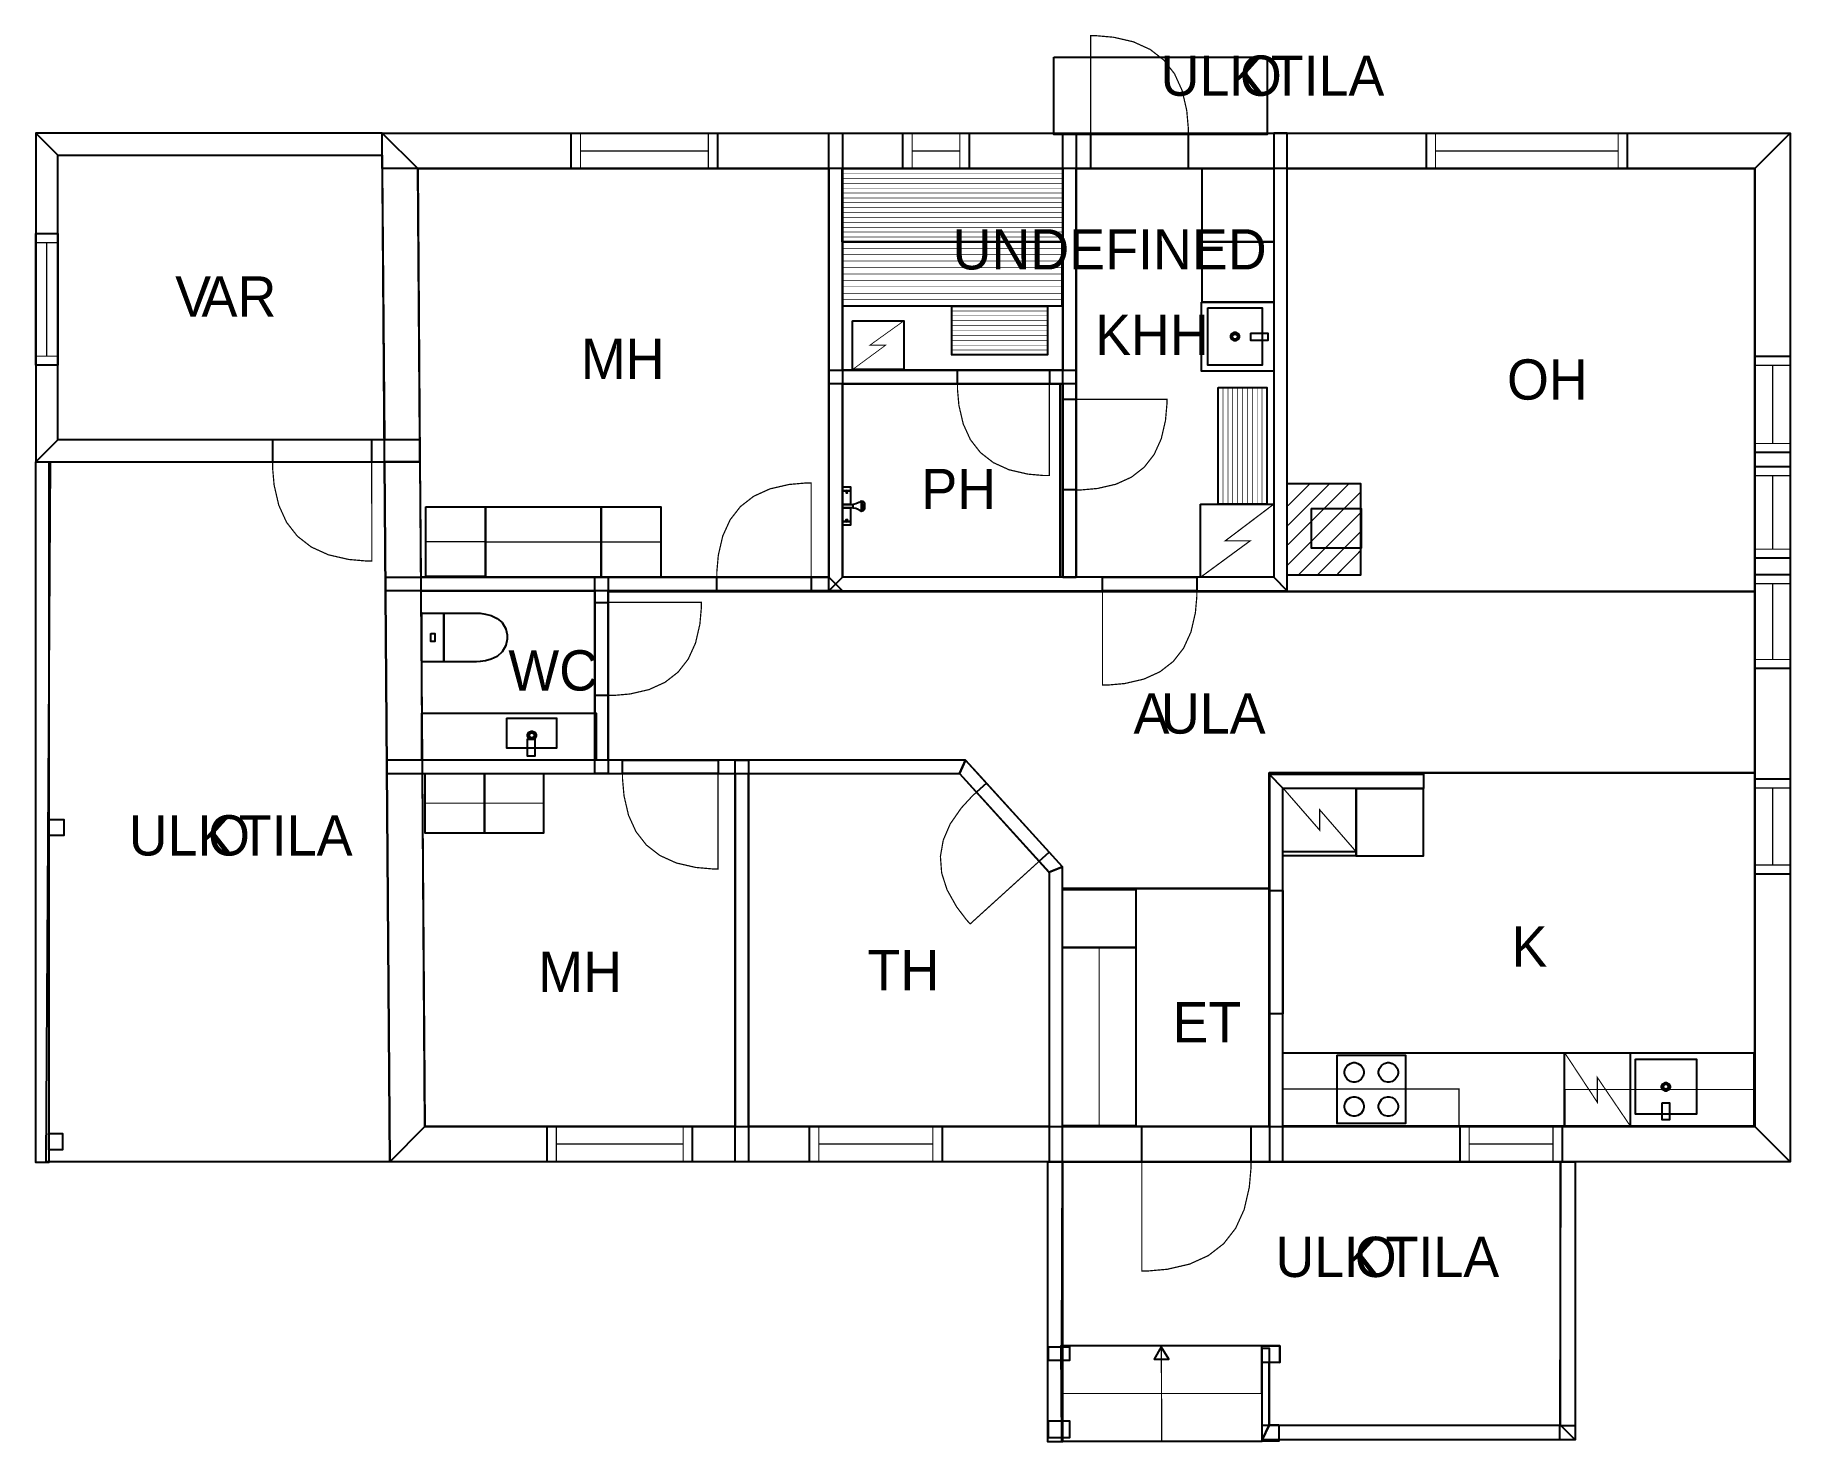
# Model space of a CAD drawing. Extents: x 0.2 to 15.2, y 0 to 12.
import ezdxf

# ---------------------------------------------------------------- set-up
doc = ezdxf.new("R2010")
doc.units = 0
doc.layers.get('0').update_dxf_attribs({"linetype": 'CONTINUOUS'})

msp = doc.modelspace()

# ---------------------------------------------------------------- texts
at = {"color": 0}
for s, p in [('ULK', (9.83132, 11.4995)), ('O', (10.5089, 11.4995)), ('TILA', (10.7712, 11.4995)), ('UNDEFINED', (8.05579, 10.0167)), ('V', (1.41933, 9.61389)), ('AR', (1.64433, 9.61389)), ('KHH', (9.27242, 9.2875)), ('MH', (4.88235, 9.08156)), ('OH', (12.7888, 8.90528)), ('PH', (7.78942, 7.97039)), ('WC', (4.26367, 6.42139)), ('A', (9.60057, 6.05379)), ('ULA', (9.83383, 6.05379)), ('ULK', (1.02296, 5.01308)), ('O', (1.70057, 5.01308)), ('TILA', (1.96287, 5.01308)), ('K', (12.8266, 4.06325)), ('TH', (7.32964, 3.86242)), ('MH', (4.51878, 3.8489)), ('ET', (9.93382, 3.41737)), ('ULK', (10.812, 1.41444)), ('O', (11.4896, 1.41444)), ('TILA', (11.7519, 1.41444))]:
    msp.add_text(s, height=0.34375, dxfattribs=at).set_placement(p)

# ---------------------------------------------------------------- linework, layer by layer
at = {"color": 0}
for points, const_width in [([(10.0678, 11.1794), (10.0678, 11.2282), (10.0548, 11.3746), (10.0157, 11.5438), (9.95068, 11.6869), (9.8596, 11.804), (9.74246, 11.8951), (9.59933, 11.9602), (9.43018, 11.9992), (9.28381, 12.0122), (9.23503, 12.0122), (9.23503, 11.1794), (10.0678, 11.1794)], 0.010417), ([(8.92008, 11.8289), (10.7425, 11.8289), (10.7425, 11.17), (8.92008, 11.17), (8.92008, 11.8289)], 0.002083), ([(3.18533, 11.1794), (0.22895, 11.1794), (0.41645, 10.9919), (3.18533, 10.9919), (3.18533, 11.1794)], 0.002083), ([(0.22895, 11.1794), (0.22895, 8.37386), (0.41645, 8.56147), (0.41645, 10.9919), (0.22895, 11.1794)], 0.002083), ([(3.20654, 8.37446), (3.18533, 11.1794), (3.48969, 10.8773), (3.50863, 8.37679), (3.20654, 8.37446)], 0.002083), ([(3.18533, 11.1794), (15.2071, 11.1794), (14.905, 10.8773), (3.18533, 10.8773), (3.18533, 11.1794)], 0.002083), ([(4.80094, 11.1794), (6.04878, 11.1794), (6.04878, 10.8773), (4.80094, 10.8773), (4.80094, 11.1794)], 0.010417), ([(4.80094, 11.1794), (6.04878, 11.1794), (6.04878, 10.8773), (4.80094, 10.8773), (4.80094, 11.1794)], 0.010417), ([(7.1149, 11.1794), (7.1149, 7.38824), (7.00032, 7.27365), (7.00032, 11.1794), (7.1149, 11.1794)], 0.002083), ([(7.63249, 11.1794), (8.19635, 11.1794), (8.19635, 10.8773), (7.63249, 10.8773), (7.63249, 11.1794)], 0.010417), ([(7.63249, 11.1794), (8.19635, 11.1794), (8.19635, 10.8773), (7.63249, 10.8773), (7.63249, 11.1794)], 0.010417), ([(8.99669, 11.1794), (9.11128, 11.1794), (9.11128, 7.38824), (8.99669, 7.38824), (8.99669, 11.1794)], 0.002083), ([(9.23503, 11.1794), (10.0678, 11.1794), (10.0678, 10.8773), (9.23503, 10.8773), (9.23503, 11.1794)], 0.010417), ([(9.23503, 11.1794), (10.0678, 11.1794), (10.0678, 10.8773), (9.23503, 10.8773), (9.23503, 11.1794)], 0.010417), ([(10.913, 7.27365), (10.913, 11.1794), (10.7984, 11.1794), (10.7984, 7.38824), (10.913, 7.27365)], 0.002083), ([(12.1004, 11.1794), (13.8158, 11.1794), (13.8158, 10.8773), (12.1004, 10.8773), (12.1004, 11.1794)], 0.010417), ([(12.1004, 11.1794), (13.8158, 11.1794), (13.8158, 10.8773), (12.1004, 10.8773), (12.1004, 11.1794)], 0.010417), ([(15.2071, 11.1794), (15.2071, 2.398), (14.905, 2.70008), (14.905, 10.8773), (15.2071, 11.1794)], 0.002083), ([(7.11356, 10.8773), (8.99669, 10.8773), (8.99669, 10.2523), (7.11356, 10.2523), (7.11356, 10.8773)], 0.010417), ([(10.1858, 10.8773), (10.1858, 10.2523), (10.7984, 10.2523), (10.7984, 10.8773), (10.1858, 10.8773)], 0.010417), ([(0.22895, 10.3229), (0.41645, 10.3229), (0.41645, 9.19857), (0.22895, 9.19857), (0.22895, 10.3229)], 0.010417), ([(0.22895, 10.3229), (0.41645, 10.3229), (0.41645, 9.19857), (0.22895, 9.19857), (0.22895, 10.3229)], 0.010417), ([(7.1149, 10.2523), (8.98931, 10.2523), (8.98931, 9.70378), (7.1149, 9.70378), (7.1149, 10.2523)], 0.010417), ([(10.1858, 10.2523), (10.1858, 9.73774), (10.7984, 9.73774), (10.7984, 10.2523), (10.1858, 10.2523)], 0.010417), ([(10.1808, 9.73774), (10.1808, 9.14953), (10.7984, 9.14953), (10.7984, 9.73774), (10.1808, 9.73774)], 0.010417), ([(8.04878, 9.70378), (8.86481, 9.70378), (8.86481, 9.28711), (8.04878, 9.28711), (8.04878, 9.70378)], 0.010417), ([(10.2353, 9.68869), (10.2353, 9.19846), (10.6974, 9.19846), (10.6974, 9.68869), (10.2353, 9.68869)], 0.010417), ([(7.20057, 9.57844), (7.64094, 9.57844), (7.64094, 9.16108), (7.20057, 9.16108), (7.20057, 9.57844)], 0.00734), ([(10.467, 9.40717), (10.4605, 9.40717), (10.4411, 9.41786), (10.4305, 9.43722), (10.4305, 9.44362), (10.4305, 9.45008), (10.4411, 9.46946), (10.4605, 9.48008), (10.467, 9.48008), (10.4734, 9.48008), (10.4927, 9.46946), (10.5034, 9.45008), (10.5034, 9.44362), (10.5034, 9.43722), (10.4927, 9.41786), (10.4734, 9.40717), (10.467, 9.40717)], 0.008333), ([(10.467, 9.42279), (10.4633, 9.42279), (10.4522, 9.42893), (10.4461, 9.44), (10.4461, 9.44362), (10.4461, 9.44732), (10.4522, 9.45839), (10.4633, 9.46446), (10.467, 9.46446), (10.4706, 9.46446), (10.4817, 9.45839), (10.4878, 9.44732), (10.4878, 9.44362), (10.4878, 9.44), (10.4817, 9.42893), (10.4706, 9.42279), (10.467, 9.42279)], 0.008333), ([(10.6011, 9.4731), (10.6011, 9.4106), (10.747, 9.4106), (10.747, 9.4731), (10.6011, 9.4731)], 0.010417), ([(7.00032, 9.15603), (9.11128, 9.15603), (9.11128, 9.04144), (7.00032, 9.04144), (7.00032, 9.15603)], 0.002083), ([(8.0975, 9.15603), (8.88189, 9.15603), (8.88189, 9.04144), (8.0975, 9.04144), (8.0975, 9.15603)], 0.010417), ([(8.0975, 9.15603), (8.88189, 9.15603), (8.88189, 9.04144), (8.0975, 9.04144), (8.0975, 9.15603)], 0.010417), ([(14.905, 9.27572), (15.2071, 9.27572), (15.2071, 8.4529), (14.905, 8.4529), (14.905, 9.27572)], 0.010417), ([(14.905, 9.27572), (15.2071, 9.27572), (15.2071, 8.4529), (14.905, 8.4529), (14.905, 9.27572)], 0.010417), ([(8.0975, 9.04144), (8.0975, 8.9955), (8.10969, 8.85758), (8.14649, 8.69824), (8.20779, 8.56342), (8.29362, 8.45313), (8.40392, 8.36735), (8.53874, 8.30604), (8.69808, 8.26926), (8.83599, 8.257), (8.882, 8.257), (8.882, 9.04144), (8.0975, 9.04144)], 0.010417), ([(10.3229, 9.0084), (10.3229, 8.01318), (10.7395, 8.01318), (10.7395, 9.0084), (10.3229, 9.0084)], 0.010417), ([(8.99669, 8.90864), (9.11128, 8.90864), (9.11128, 8.1345), (8.99669, 8.1345), (8.99669, 8.90864)], 0.010417), ([(8.99669, 8.90864), (9.11128, 8.90864), (9.11128, 8.1345), (8.99669, 8.1345), (8.99669, 8.90864)], 0.010417), ([(9.11128, 8.1345), (9.15662, 8.1345), (9.29269, 8.1466), (9.44993, 8.18289), (9.58301, 8.24338), (9.69185, 8.32807), (9.77653, 8.4369), (9.83703, 8.56999), (9.87332, 8.72721), (9.88542, 8.86328), (9.88542, 8.90864), (9.11128, 8.90864), (9.11128, 8.1345)], 0.010417), ([(0.22895, 8.37386), (3.50863, 8.37457), (3.50863, 8.56207), (0.41645, 8.56147), (0.22895, 8.37386)], 0.002083), ([(2.25071, 8.37429), (3.0976, 8.37446), (3.0976, 8.56196), (2.25071, 8.56179), (2.25071, 8.37429)], 0.010417), ([(2.25071, 8.37429), (3.0976, 8.37446), (3.0976, 8.56196), (2.25071, 8.56179), (2.25071, 8.37429)], 0.010417), ([(0.22895, 8.37386), (0.340929, 8.37386), (0.340929, 2.39231), (0.22895, 2.39231), (0.22895, 8.37386)], 0.002083), ([(3.2519, 2.398), (0.319065, 2.398), (0.35395, 8.37386), (3.20654, 8.37446), (3.2519, 2.398)], 0.002083), ([(2.25071, 8.37429), (2.25071, 8.32471), (2.26394, 8.17583), (2.30371, 8.00379), (2.3699, 7.85824), (2.46257, 7.73921), (2.58171, 7.6466), (2.72726, 7.58046), (2.89931, 7.54081), (3.04818, 7.52761), (3.09782, 7.52761), (3.0976, 8.37446), (2.25071, 8.37429)], 0.010417), ([(3.2519, 2.398), (3.20654, 8.37446), (3.50863, 8.37679), (3.55165, 2.70008), (3.2519, 2.398)], 0.002083), ([(14.905, 8.33388), (15.2071, 8.33388), (15.2071, 7.55051), (14.905, 7.55051), (14.905, 8.33388)], 0.010417), ([(14.905, 8.33388), (15.2071, 8.33388), (15.2071, 7.55051), (14.905, 7.55051), (14.905, 8.33388)], 0.010417), ([(6.04346, 7.38824), (6.04346, 7.43544), (6.05599, 7.57699), (6.09375, 7.7405), (6.15663, 7.87885), (6.24468, 7.99208), (6.35792, 8.08018), (6.49625, 8.14307), (6.65983, 8.18083), (6.80132, 8.19336), (6.84853, 8.19336), (6.84853, 7.38824), (6.04346, 7.38824)], 0.010417), ([(7.12011, 8.16151), (7.12011, 8.12608), (7.18365, 8.12608), (7.18365, 8.16151), (7.12011, 8.16151)], 0.010417), ([(7.12011, 8.12717), (7.12011, 8.01047), (7.18365, 8.01047), (7.18365, 8.12717), (7.12011, 8.12717)], 0.010417), ([(7.1524, 8.12608), (7.15115, 8.12289), (7.14729, 8.11322), (7.14615, 8.11046), (7.14615, 8.11046), (7.14757, 8.11046), (7.15186, 8.11046), (7.15614, 8.11046), (7.15761, 8.11046), (7.15761, 8.11046), (7.15696, 8.11285), (7.15354, 8.12283), (7.1524, 8.12608)], 0.010417), ([(10.913, 8.18875), (10.913, 7.4075), (11.538, 7.4075), (11.538, 8.18875), (10.913, 8.18875)], 0.010417), ([(3.56028, 7.99007), (4.06896, 7.99007), (4.06896, 7.39611), (3.56028, 7.39611), (3.56028, 7.99007)], 0.010417), ([(4.06896, 7.99007), (5.05528, 7.99007), (5.05528, 7.38829), (4.06896, 7.38829), (4.06896, 7.99007)], 0.010417), ([(5.05533, 7.98969), (5.56396, 7.98969), (5.56396, 7.39025), (5.05533, 7.39025), (5.05533, 7.98969)], 0.010417), ([(7.12011, 7.98236), (7.12011, 8.01047), (7.20344, 8.01047), (7.20344, 8.00347), (7.20344, 7.98768), (7.20344, 7.98236), (7.18261, 7.98236), (7.13574, 7.98236), (7.12011, 7.98236)], 0.010417), ([(7.12011, 7.98236), (7.12011, 7.86567), (7.18365, 7.86567), (7.18365, 7.98236), (7.12011, 7.98236)], 0.010417), ([(10.1734, 8.01318), (10.1734, 7.38818), (10.7984, 7.38818), (10.7984, 8.01318), (10.1734, 8.01318)], 0.010417), ([(11.1205, 7.97646), (11.1205, 7.63721), (11.5432, 7.63721), (11.5432, 7.97646), (11.1205, 7.97646)], 0.010417), ([(7.12011, 7.86567), (7.12011, 7.83236), (7.18365, 7.83236), (7.18365, 7.86567), (7.12011, 7.86567)], 0.010417), ([(7.1524, 7.86567), (7.15115, 7.86893), (7.14729, 7.87858), (7.14615, 7.88129), (7.14615, 7.88129), (7.14757, 7.88129), (7.15186, 7.88129), (7.15614, 7.88129), (7.15761, 7.88129), (7.15761, 7.88129), (7.15696, 7.87896), (7.15354, 7.86897), (7.1524, 7.86567)], 0.010417), ([(7.1149, 7.27365), (3.21446, 7.27376), (3.21446, 7.38835), (7.00032, 7.38824), (7.1149, 7.27365)], 0.002083), ([(5.00179, 7.38835), (5.11638, 7.38835), (5.11638, 5.71386), (5.00179, 5.71386), (5.00179, 7.38835)], 0.002083), ([(6.04346, 7.38824), (6.84853, 7.38824), (6.84853, 7.27365), (6.04346, 7.27365), (6.04346, 7.38824)], 0.010417), ([(6.04346, 7.38824), (6.84853, 7.38824), (6.84853, 7.27365), (6.04346, 7.27365), (6.04346, 7.38824)], 0.010417), ([(7.00032, 7.27365), (10.913, 7.27365), (10.7984, 7.38824), (7.1149, 7.38824), (7.00032, 7.27365)], 0.002083), ([(9.33604, 7.38824), (10.1412, 7.38824), (10.1412, 7.27365), (9.33604, 7.27365), (9.33604, 7.38824)], 0.010417), ([(9.33604, 7.38824), (10.1412, 7.38824), (10.1412, 7.27365), (9.33604, 7.27365), (9.33604, 7.38824)], 0.010417), ([(14.905, 7.41178), (15.2071, 7.41178), (15.2071, 6.60867), (14.905, 6.60867), (14.905, 7.41178)], 0.010417), ([(14.905, 7.41178), (15.2071, 7.41178), (15.2071, 6.60867), (14.905, 6.60867), (14.905, 7.41178)], 0.010417), ([(10.1412, 7.27365), (10.1412, 7.22651), (10.1286, 7.08496), (10.0908, 6.92144), (10.0279, 6.7831), (9.93983, 6.66986), (9.82661, 6.58176), (9.68826, 6.51888), (9.52474, 6.48112), (9.38319, 6.46853), (9.33604, 6.46853), (9.33604, 7.27365), (10.1412, 7.27365)], 0.010417), ([(3.52522, 7.08231), (3.52522, 6.66581), (3.71251, 6.66581), (3.71251, 7.08231), (3.52522, 7.08231)], 0.010417), ([(3.98079, 7.08231), (3.98079, 7.08231), (3.99251, 7.08242), (4.02349, 7.08078), (4.06733, 7.07465), (4.11757, 7.06125), (4.16781, 7.03771), (4.21164, 7.00125), (4.24262, 6.94906), (4.25439, 6.896), (4.25439, 6.87831), (4.25439, 6.86003), (4.24262, 6.80518), (4.21164, 6.75114), (4.16781, 6.71332), (4.11757, 6.68886), (4.06733, 6.67486), (4.02349, 6.66846), (3.99251, 6.66672), (3.98079, 6.66678), (3.98079, 6.66678), (3.71251, 6.66575), (3.71251, 7.08231), (3.98079, 7.08231)], 0.010417), ([(5.00179, 7.17458), (5.11638, 7.17458), (5.11638, 6.37978), (5.00179, 6.37978), (5.00179, 7.17458)], 0.010417), ([(5.00179, 7.17458), (5.11638, 7.17458), (5.11638, 6.37978), (5.00179, 6.37978), (5.00179, 7.17458)], 0.010417), ([(5.11638, 6.37978), (5.16292, 6.37978), (5.30263, 6.39219), (5.46403, 6.42947), (5.60064, 6.4916), (5.7124, 6.5785), (5.79932, 6.69026), (5.86143, 6.82688), (5.89871, 6.98833), (5.91114, 7.12804), (5.91114, 7.17458), (5.11638, 7.17458), (5.11638, 6.37978)], 0.010417), ([(3.60308, 6.90717), (3.60308, 6.84093), (3.63465, 6.84093), (3.63465, 6.90717), (3.60308, 6.90717)], 0.010417), ([(3.52636, 6.22851), (5.01215, 6.22851), (5.01215, 5.8284), (3.52636, 5.8284), (3.52636, 6.22851)], 0.010417), ([(4.25157, 6.18614), (4.67546, 6.18614), (4.67546, 5.92947), (4.25157, 5.92947), (4.25157, 6.18614)], 0.010417), ([(4.42649, 6.00694), (4.48899, 6.00694), (4.48899, 5.86111), (4.42649, 5.86111), (4.42649, 6.00694)], 0.010417), ([(4.42703, 6.03896), (4.42703, 6.04542), (4.43767, 6.06478), (4.45703, 6.07542), (4.46349, 6.07542), (4.46989, 6.07542), (4.48926, 6.06478), (4.49994, 6.04542), (4.49994, 6.03896), (4.49994, 6.03256), (4.48926, 6.01318), (4.46989, 6.0025), (4.46349, 6.0025), (4.45703, 6.0025), (4.43767, 6.01318), (4.42703, 6.03256), (4.42703, 6.03896)], 0.008333), ([(4.44265, 6.03896), (4.44265, 6.04264), (4.44874, 6.05371), (4.45979, 6.05979), (4.46349, 6.05979), (4.46712, 6.05979), (4.47819, 6.05371), (4.48432, 6.04264), (4.48432, 6.03896), (4.48432, 6.03532), (4.47819, 6.02425), (4.46712, 6.01812), (4.46349, 6.01812), (4.45979, 6.01812), (4.44874, 6.02425), (4.44265, 6.03532), (4.44265, 6.03896)], 0.008333), ([(3.22635, 5.71386), (8.1149, 5.71386), (8.16564, 5.82844), (3.22635, 5.82844), (3.22635, 5.71386)], 0.002083), ([(3.55436, 5.71382), (4.05914, 5.71382), (4.05914, 5.20518), (3.55436, 5.20518), (3.55436, 5.71382)], 0.010417), ([(4.05919, 5.71382), (4.56396, 5.71382), (4.56396, 5.20518), (4.05919, 5.20518), (4.05919, 5.71382)], 0.010417), ([(5.23833, 5.82844), (6.05376, 5.82844), (6.05376, 5.71386), (5.23833, 5.71386), (5.23833, 5.82844)], 0.010417), ([(5.23833, 5.82844), (6.05376, 5.82844), (6.05376, 5.71386), (5.23833, 5.71386), (5.23833, 5.82844)], 0.010417), ([(5.23833, 5.71386), (5.23833, 5.66613), (5.25103, 5.52279), (5.28928, 5.35715), (5.35297, 5.21701), (5.44217, 5.10232), (5.55686, 5.01313), (5.697, 4.94943), (5.86263, 4.91118), (6.00597, 4.89844), (6.05376, 4.89844), (6.05376, 5.71386), (5.23833, 5.71386)], 0.010417), ([(6.19874, 5.82844), (6.31332, 5.82844), (6.31332, 2.398), (6.19874, 2.398), (6.19874, 5.82844)], 0.002083), ([(8.1149, 5.71386), (8.87978, 4.87169), (8.99436, 4.91596), (8.16564, 5.82844), (8.1149, 5.71386)], 0.002083), ([(12.0802, 5.70394), (10.7618, 5.70394), (10.8764, 5.58936), (12.0802, 5.58936), (12.0802, 5.70394)], 0.002083), ([(10.7618, 5.70394), (10.7618, 2.398), (10.8764, 2.398), (10.8764, 5.58936), (10.7618, 5.70394)], 0.002083), ([(8.26031, 5.55388), (8.22575, 5.52251), (8.13049, 5.41917), (8.03581, 5.28276), (7.97629, 5.14469), (7.95193, 5.00493), (7.96272, 4.8635), (8.00874, 4.72038), (8.08985, 4.57553), (8.17475, 4.46354), (8.20617, 4.42899), (8.79574, 4.96436), (8.26031, 5.55388)], 0.010417), ([(8.26031, 5.55388), (8.79562, 4.96425), (8.88053, 5.04135), (8.34511, 5.63086), (8.26031, 5.55388)], 0.010417), ([(8.26031, 5.55388), (8.79562, 4.96425), (8.88053, 5.04135), (8.34511, 5.63086), (8.26031, 5.55388)], 0.010417), ([(10.8764, 5.58908), (11.5014, 5.58908), (11.5014, 5.00928), (10.8764, 5.00928), (10.8764, 5.58908)], 0.010417), ([(11.5014, 5.58583), (12.0735, 5.58583), (12.0735, 5.00603), (11.5014, 5.00603), (11.5014, 5.58583)], 0.010417), ([(14.905, 5.66678), (15.2071, 5.66678), (15.2071, 4.85374), (14.905, 4.85374), (14.905, 5.66678)], 0.010417), ([(14.905, 5.66678), (15.2071, 5.66678), (15.2071, 4.85374), (14.905, 4.85374), (14.905, 5.66678)], 0.010417), ([(10.8764, 5.04796), (11.5014, 5.04796), (11.5014, 5.00928), (10.8764, 5.00928), (10.8764, 5.04796)], 0.010417), ([(8.87978, 4.87169), (8.87978, 2.398), (8.99436, 2.398), (8.99436, 4.91596), (8.87978, 4.87169)], 0.002083), ([(8.99436, 4.72185), (8.99436, 4.22771), (9.61936, 4.22771), (9.61936, 4.72185), (8.99436, 4.72185)], 0.010417), ([(10.7618, 4.71332), (10.8764, 4.71332), (10.8764, 3.66238), (10.7618, 3.66238), (10.7618, 4.71332)], 0.010417), ([(8.99436, 4.22765), (8.99436, 2.70583), (9.61936, 2.70583), (9.61936, 4.22765), (8.99436, 4.22765)], 0.010417), ([(10.8764, 3.32824), (14.8968, 3.32824), (14.8968, 2.70324), (10.8764, 2.70324), (10.8764, 3.32824)], 0.010417), ([(11.3385, 3.3074), (11.9218, 3.3074), (11.9218, 2.72407), (11.3385, 2.72407), (11.3385, 3.3074)], 0.010417), ([(13.2808, 3.32824), (13.8417, 3.32824), (13.8417, 2.70324), (13.2808, 2.70324), (13.2808, 3.32824)], 0.009349), ([(11.401, 3.16157), (11.401, 3.16971), (11.4075, 3.19401), (11.4253, 3.22049), (11.4518, 3.23839), (11.4762, 3.2449), (11.4843, 3.2449), (11.4924, 3.2449), (11.5167, 3.23839), (11.5432, 3.22049), (11.5611, 3.19401), (11.5677, 3.16971), (11.5677, 3.16157), (11.5677, 3.15349), (11.5611, 3.12918), (11.5432, 3.10265), (11.5167, 3.08479), (11.4924, 3.07824), (11.4843, 3.07824), (11.4762, 3.07824), (11.4518, 3.08479), (11.4253, 3.10265), (11.4075, 3.12918), (11.401, 3.15349), (11.401, 3.16157)], 0.010417), ([(11.6927, 3.16157), (11.6927, 3.16971), (11.6992, 3.19401), (11.717, 3.22049), (11.7435, 3.23839), (11.7678, 3.2449), (11.776, 3.2449), (11.7841, 3.2449), (11.8084, 3.23839), (11.8349, 3.22049), (11.8528, 3.19401), (11.8593, 3.16971), (11.8593, 3.16157), (11.8593, 3.15349), (11.8528, 3.12918), (11.8349, 3.10265), (11.8084, 3.08479), (11.7841, 3.07824), (11.776, 3.07824), (11.7678, 3.07824), (11.7435, 3.08479), (11.717, 3.10265), (11.6992, 3.12918), (11.6927, 3.15349), (11.6927, 3.16157)], 0.010417), ([(13.8847, 3.273), (14.4056, 3.273), (14.4056, 2.80425), (13.8847, 2.80425), (13.8847, 3.273)], 0.010417), ([(10.8764, 3.01882), (12.38, 3.01882), (12.38, 2.70632), (10.8764, 2.70632), (10.8764, 3.01882)], 0.010417), ([(13.2834, 3.01574), (14.8968, 3.01574), (14.8968, 2.70324), (13.2834, 2.70324), (13.2834, 3.01574)], 0.010417), ([(14.1086, 3.03863), (14.1086, 3.04508), (14.1193, 3.06446), (14.1386, 3.07508), (14.1451, 3.07508), (14.1515, 3.07508), (14.1708, 3.06446), (14.1815, 3.04508), (14.1815, 3.03863), (14.1815, 3.03222), (14.1708, 3.01286), (14.1515, 3.00217), (14.1451, 3.00217), (14.1386, 3.00217), (14.1193, 3.01286), (14.1086, 3.03222), (14.1086, 3.03863)], 0.008333), ([(14.1243, 3.03863), (14.1243, 3.04232), (14.1303, 3.05339), (14.1414, 3.05946), (14.1451, 3.05946), (14.1488, 3.05946), (14.1597, 3.05339), (14.166, 3.04232), (14.166, 3.03863), (14.166, 3.035), (14.1597, 3.02393), (14.1488, 3.01779), (14.1451, 3.01779), (14.1414, 3.01779), (14.1303, 3.02393), (14.1243, 3.035), (14.1243, 3.03863)], 0.008333), ([(11.401, 2.8699), (11.401, 2.87804), (11.4075, 2.90235), (11.4253, 2.92882), (11.4518, 2.94672), (11.4762, 2.95324), (11.4843, 2.95324), (11.4924, 2.95324), (11.5167, 2.94672), (11.5432, 2.92882), (11.5611, 2.90235), (11.5677, 2.87804), (11.5677, 2.8699), (11.5677, 2.86182), (11.5611, 2.83751), (11.5432, 2.81099), (11.5167, 2.79312), (11.4924, 2.78657), (11.4843, 2.78657), (11.4762, 2.78657), (11.4518, 2.79312), (11.4253, 2.81099), (11.4075, 2.83751), (11.401, 2.86182), (11.401, 2.8699)], 0.010417), ([(11.6927, 2.8699), (11.6927, 2.87804), (11.6992, 2.90235), (11.717, 2.92882), (11.7435, 2.94672), (11.7678, 2.95324), (11.776, 2.95324), (11.7841, 2.95324), (11.8084, 2.94672), (11.8349, 2.92882), (11.8528, 2.90235), (11.8593, 2.87804), (11.8593, 2.8699), (11.8593, 2.86182), (11.8528, 2.83751), (11.8349, 2.81099), (11.8084, 2.79312), (11.7841, 2.78657), (11.776, 2.78657), (11.7678, 2.78657), (11.7435, 2.79312), (11.717, 2.81099), (11.6992, 2.83751), (11.6927, 2.86182), (11.6927, 2.8699)], 0.010417), ([(14.1139, 2.90115), (14.1764, 2.90115), (14.1764, 2.75532), (14.1139, 2.75532), (14.1139, 2.90115)], 0.010417), ([(15.2071, 2.398), (3.2519, 2.398), (3.55165, 2.70008), (14.905, 2.70008), (15.2071, 2.398)], 0.002083), ([(4.59478, 2.70008), (5.83415, 2.70008), (5.83415, 2.398), (4.59478, 2.398), (4.59478, 2.70008)], 0.010417), ([(4.59478, 2.70008), (5.83415, 2.70008), (5.83415, 2.398), (4.59478, 2.398), (4.59478, 2.70008)], 0.010417), ([(6.8355, 2.70008), (7.96582, 2.70008), (7.96582, 2.398), (6.8355, 2.398), (6.8355, 2.70008)], 0.010417), ([(6.8355, 2.70008), (7.96582, 2.70008), (7.96582, 2.398), (6.8355, 2.398), (6.8355, 2.70008)], 0.010417), ([(9.67122, 2.70008), (10.6033, 2.70008), (10.6033, 2.398), (9.67122, 2.398), (9.67122, 2.70008)], 0.010417), ([(9.67122, 2.70008), (10.6033, 2.70008), (10.6033, 2.398), (9.67122, 2.398), (9.67122, 2.70008)], 0.010417), ([(12.3879, 2.70008), (13.2604, 2.70008), (13.2604, 2.398), (12.3879, 2.398), (12.3879, 2.70008)], 0.010417), ([(12.3879, 2.70008), (13.2604, 2.70008), (13.2604, 2.398), (12.3879, 2.398), (12.3879, 2.70008)], 0.010417), ([(8.86936, 2.398), (8.99436, 2.398), (8.99436, 0.008247), (8.86936, 0.008247), (8.86936, 2.398)], 0.002083), ([(8.99436, 2.398), (13.2459, 2.398), (13.2396, 0.147299), (10.8418, 0.149468), (10.7574, 0.149468), (10.7574, 0.690756), (10.85, 0.683649), (10.85, 0.827582), (8.98867, 0.827582), (8.99436, 2.398)], 0.002083), ([(10.6033, 2.398), (10.6033, 2.34343), (10.5887, 2.17958), (10.545, 1.99029), (10.4722, 1.83014), (10.3702, 1.69906), (10.2392, 1.59711), (10.0789, 1.52431), (9.88965, 1.48063), (9.72581, 1.46604), (9.67122, 1.46604), (9.67122, 2.398), (10.6033, 2.398)], 0.010417), ([(13.3709, 2.398), (13.3709, 0.024468), (13.2459, 0.149468), (13.2459, 2.398), (13.3709, 2.398)], 0.002083), ([(10.6981, 0.011881), (10.6946, 0.827582), (8.98122, 0.827582), (8.98481, 0.011881), (10.6981, 0.011881)], 0.010417), ([(10.6981, 0.024468), (10.6981, 0.80561), (10.7574, 0.80561), (10.7574, 0.149468), (10.6981, 0.024468)], 0.002083), ([(13.3709, 0.024468), (10.6981, 0.024468), (10.7574, 0.149468), (13.2459, 0.149468), (13.3709, 0.024468)], 0.002083)]:
    msp.add_lwpolyline(points, close=True, dxfattribs=dict(at, const_width=const_width))
at = {"color": 7}
for points in [[(8.92008, 11.8289), (10.7425, 11.8289), (10.7425, 11.17), (8.92008, 11.17), (8.92008, 11.8289)], [(4.80094, 11.1794), (6.04878, 11.1794), (6.04878, 10.8773), (4.80094, 10.8773), (4.80094, 11.1794)], [(4.80094, 11.1794), (6.04878, 11.1794), (6.04878, 10.8773), (4.80094, 10.8773), (4.80094, 11.1794)], [(7.63249, 11.1794), (8.19635, 11.1794), (8.19635, 10.8773), (7.63249, 10.8773), (7.63249, 11.1794)], [(7.63249, 11.1794), (8.19635, 11.1794), (8.19635, 10.8773), (7.63249, 10.8773), (7.63249, 11.1794)], [(9.23503, 11.1794), (10.0678, 11.1794), (10.0678, 10.8773), (9.23503, 10.8773), (9.23503, 11.1794)], [(9.23503, 11.1794), (10.0678, 11.1794), (10.0678, 10.8773), (9.23503, 10.8773), (9.23503, 11.1794)], [(12.1004, 11.1794), (13.8158, 11.1794), (13.8158, 10.8773), (12.1004, 10.8773), (12.1004, 11.1794)], [(12.1004, 11.1794), (13.8158, 11.1794), (13.8158, 10.8773), (12.1004, 10.8773), (12.1004, 11.1794)], [(3.18571, 10.8773), (3.20654, 8.56207), (0.41645, 8.56207), (0.41645, 10.9919), (3.18533, 10.9919), (3.18571, 10.8773)], [(7.00032, 7.38824), (5.11638, 7.38824), (3.5204, 7.38835), (3.50999, 8.37679), (3.50863, 8.37679), (3.50863, 8.56207), (3.48969, 10.8773), (7.00032, 10.8773), (7.00032, 7.38824)], [(14.905, 7.26768), (5.11638, 7.26768), (5.11638, 7.27365), (10.913, 7.27365), (10.913, 10.8773), (14.905, 10.8773), (14.905, 7.26768)], [(7.11356, 10.8773), (8.99669, 10.8773), (8.99669, 10.2523), (7.11356, 10.2523), (7.11356, 10.8773)], [(7.1149, 10.8773), (8.99669, 10.8773), (8.99669, 9.15603), (7.1149, 9.15603), (7.1149, 10.8773)], [(10.7984, 7.38824), (8.97325, 7.38824), (8.97325, 9.04144), (8.99669, 9.04144), (8.99669, 7.38824), (9.11128, 7.38824), (9.11128, 10.8773), (10.7984, 10.8773), (10.7984, 7.38824)], [(10.1858, 10.8773), (10.7984, 10.8773), (10.7984, 10.2523), (10.1858, 10.2523), (10.1858, 10.8773)], [(0.22895, 10.3229), (0.41645, 10.3229), (0.41645, 9.19857), (0.22895, 9.19857), (0.22895, 10.3229)], [(0.22895, 10.3229), (0.41645, 10.3229), (0.41645, 9.19857), (0.22895, 9.19857), (0.22895, 10.3229)], [(7.1149, 10.2523), (8.98931, 10.2523), (8.98931, 9.70378), (7.1149, 9.70378), (7.1149, 10.2523)], [(10.1858, 10.2523), (10.7984, 10.2523), (10.7984, 9.73774), (10.1858, 9.73774), (10.1858, 10.2523)], [(8.04878, 9.70378), (8.86481, 9.70378), (8.86481, 9.28711), (8.04878, 9.28711), (8.04878, 9.70378)], [(10.1808, 9.73774), (10.7984, 9.73774), (10.7984, 9.14953), (10.1808, 9.14953), (10.1808, 9.73774)], [(10.2353, 9.68869), (10.6974, 9.68869), (10.6974, 9.19846), (10.2353, 9.19846), (10.2353, 9.68869)], [(7.20057, 9.57844), (7.64094, 9.57844), (7.64094, 9.16108), (7.20057, 9.16108), (7.20057, 9.57844)], [(10.467, 9.40717), (10.4605, 9.40717), (10.4411, 9.41786), (10.4305, 9.43722), (10.4305, 9.44362), (10.4305, 9.45008), (10.4411, 9.46946), (10.4605, 9.48008), (10.467, 9.48008), (10.4734, 9.48008), (10.4927, 9.46946), (10.5034, 9.45008), (10.5034, 9.44362), (10.5034, 9.43722), (10.4927, 9.41786), (10.4734, 9.40717), (10.467, 9.40717)], [(10.467, 9.42279), (10.4633, 9.42279), (10.4522, 9.42893), (10.4461, 9.44), (10.4461, 9.44362), (10.4461, 9.44732), (10.4522, 9.45839), (10.4633, 9.46446), (10.467, 9.46446), (10.4706, 9.46446), (10.4817, 9.45839), (10.4878, 9.44732), (10.4878, 9.44362), (10.4878, 9.44), (10.4817, 9.42893), (10.4706, 9.42279), (10.467, 9.42279)], [(10.6011, 9.4731), (10.747, 9.4731), (10.747, 9.4106), (10.6011, 9.4106), (10.6011, 9.4731)], [(8.0975, 9.15603), (8.88189, 9.15603), (8.88189, 9.04144), (8.0975, 9.04144), (8.0975, 9.15603)], [(8.0975, 9.15603), (8.88189, 9.15603), (8.88189, 9.04144), (8.0975, 9.04144), (8.0975, 9.15603)], [(14.905, 9.27572), (15.2071, 9.27572), (15.2071, 8.4529), (14.905, 8.4529), (14.905, 9.27572)], [(14.905, 9.27572), (15.2071, 9.27572), (15.2071, 8.4529), (14.905, 8.4529), (14.905, 9.27572)], [(7.1149, 9.04144), (8.97325, 9.04144), (8.97325, 7.38824), (7.1149, 7.38824), (7.1149, 9.04144)], [(10.3229, 9.0084), (10.7395, 9.0084), (10.7395, 8.01318), (10.3229, 8.01318), (10.3229, 9.0084)], [(8.99669, 8.90864), (9.11128, 8.90864), (9.11128, 8.1345), (8.99669, 8.1345), (8.99669, 8.90864)], [(8.99669, 8.90864), (9.11128, 8.90864), (9.11128, 8.1345), (8.99669, 8.1345), (8.99669, 8.90864)], [(2.25071, 8.37429), (3.0976, 8.37446), (3.0976, 8.56196), (2.25071, 8.56179), (2.25071, 8.37429)], [(2.25071, 8.37429), (3.0976, 8.37446), (3.0976, 8.56196), (2.25071, 8.56179), (2.25071, 8.37429)], [(0.22895, 8.37386), (0.340929, 8.37386), (0.340929, 2.39231), (0.22895, 2.39231), (0.22895, 8.37386)], [(3.2519, 2.398), (0.319065, 2.398), (0.35395, 8.37386), (3.20654, 8.37446), (3.2519, 2.398)], [(14.905, 8.33388), (15.2071, 8.33388), (15.2071, 7.55051), (14.905, 7.55051), (14.905, 8.33388)], [(14.905, 8.33388), (15.2071, 8.33388), (15.2071, 7.55051), (14.905, 7.55051), (14.905, 8.33388)], [(7.12011, 8.16151), (7.18365, 8.16151), (7.18365, 8.12608), (7.12011, 8.12608), (7.12011, 8.16151)], [(7.12011, 8.12717), (7.18365, 8.12717), (7.18365, 8.01047), (7.12011, 8.01047), (7.12011, 8.12717)], [(7.1524, 8.12608), (7.15115, 8.12289), (7.14729, 8.11322), (7.14615, 8.11046), (7.14615, 8.11046), (7.14757, 8.11046), (7.15186, 8.11046), (7.15614, 8.11046), (7.15761, 8.11046), (7.15761, 8.11046), (7.15696, 8.11285), (7.15354, 8.12283), (7.1524, 8.12608)], [(10.913, 8.18875), (11.538, 8.18875), (11.538, 7.4075), (10.913, 7.4075), (10.913, 8.18875)], [(3.56028, 7.99007), (4.06896, 7.99007), (4.06896, 7.39611), (3.56028, 7.39611), (3.56028, 7.99007)], [(4.06896, 7.99007), (5.05528, 7.99007), (5.05528, 7.38829), (4.06896, 7.38829), (4.06896, 7.99007)], [(5.05533, 7.98969), (5.56396, 7.98969), (5.56396, 7.39025), (5.05533, 7.39025), (5.05533, 7.98969)], [(7.12011, 7.98236), (7.12011, 8.01047), (7.20344, 8.01047), (7.20344, 8.00347), (7.20344, 7.98768), (7.20344, 7.98236), (7.18261, 7.98236), (7.13574, 7.98236), (7.12011, 7.98236)], [(7.12011, 7.98236), (7.18365, 7.98236), (7.18365, 7.86567), (7.12011, 7.86567), (7.12011, 7.98236)], [(7.20344, 7.98236), (7.20975, 7.98236), (7.22868, 7.97874), (7.25108, 7.96886), (7.25553, 7.96571), (7.25706, 7.96468), (7.27171, 7.95449), (7.27328, 7.95421), (7.2761, 7.95372), (7.29264, 7.9579), (7.3055, 7.97456), (7.30658, 7.98025), (7.30681, 7.98156), (7.30761, 7.99311), (7.30761, 7.99696), (7.30761, 7.99588), (7.30761, 8.00006), (7.30681, 8.01129), (7.30658, 8.01258), (7.3055, 8.01833), (7.29264, 8.035), (7.2761, 8.03917), (7.27328, 8.03863), (7.27171, 8.03836), (7.25706, 8.02821), (7.25553, 8.02713), (7.25108, 8.02403), (7.22868, 8.01417), (7.20975, 8.01047), (7.20344, 8.01047)], [(7.27431, 7.95421), (7.27479, 7.95449), (7.28494, 7.96636), (7.29411, 7.99013), (7.29411, 7.99799), (7.29383, 8.00429), (7.28456, 8.02692), (7.27479, 8.03814), (7.27431, 8.03863)], [(10.1734, 8.01318), (10.7984, 8.01318), (10.7984, 7.38818), (10.1734, 7.38818), (10.1734, 8.01318)], [(11.1205, 7.97646), (11.5432, 7.97646), (11.5432, 7.63721), (11.1205, 7.63721), (11.1205, 7.97646)], [(7.12011, 7.86567), (7.18365, 7.86567), (7.18365, 7.83236), (7.12011, 7.83236), (7.12011, 7.86567)], [(7.1524, 7.86567), (7.15115, 7.86893), (7.14729, 7.87858), (7.14615, 7.88129), (7.14615, 7.88129), (7.14757, 7.88129), (7.15186, 7.88129), (7.15614, 7.88129), (7.15761, 7.88129), (7.15761, 7.88129), (7.15696, 7.87896), (7.15354, 7.86897), (7.1524, 7.86567)], [(6.04346, 7.38824), (6.84853, 7.38824), (6.84853, 7.27365), (6.04346, 7.27365), (6.04346, 7.38824)], [(6.04346, 7.38824), (6.84853, 7.38824), (6.84853, 7.27365), (6.04346, 7.27365), (6.04346, 7.38824)], [(9.33604, 7.38824), (10.1412, 7.38824), (10.1412, 7.27365), (9.33604, 7.27365), (9.33604, 7.38824)], [(9.33604, 7.38824), (10.1412, 7.38824), (10.1412, 7.27365), (9.33604, 7.27365), (9.33604, 7.38824)], [(14.905, 7.41178), (15.2071, 7.41178), (15.2071, 6.60867), (14.905, 6.60867), (14.905, 7.41178)], [(14.905, 7.41178), (15.2071, 7.41178), (15.2071, 6.60867), (14.905, 6.60867), (14.905, 7.41178)], [(5.00179, 5.82844), (3.53082, 5.82844), (3.5204, 7.27365), (5.00179, 7.27365), (5.00179, 5.82844)], [(14.905, 5.71772), (10.7596, 5.71772), (10.7596, 4.73085), (8.99436, 4.73085), (8.99436, 4.91596), (8.26519, 5.71772), (8.16564, 5.82844), (5.11638, 5.82844), (5.11638, 7.26768), (14.905, 7.26768), (14.905, 5.71772)], [(3.52522, 7.08231), (3.71251, 7.08231), (3.71251, 6.66581), (3.52522, 6.66581), (3.52522, 7.08231)], [(3.98079, 7.08231), (3.98079, 7.08231), (3.99251, 7.08242), (4.02349, 7.08078), (4.06733, 7.07465), (4.11757, 7.06125), (4.16781, 7.03771), (4.21164, 7.00125), (4.24262, 6.94906), (4.25439, 6.896), (4.25439, 6.87831), (4.25439, 6.86003), (4.24262, 6.80518), (4.21164, 6.75114), (4.16781, 6.71332), (4.11757, 6.68886), (4.06733, 6.67486), (4.02349, 6.66846), (3.99251, 6.66672), (3.98079, 6.66678), (3.98079, 6.66678), (3.71251, 6.66575), (3.71251, 7.08231), (3.98079, 7.08231)], [(5.00179, 7.17458), (5.11638, 7.17458), (5.11638, 6.37978), (5.00179, 6.37978), (5.00179, 7.17458)], [(5.00179, 7.17458), (5.11638, 7.17458), (5.11638, 6.37978), (5.00179, 6.37978), (5.00179, 7.17458)], [(3.60308, 6.90717), (3.63465, 6.90717), (3.63465, 6.84093), (3.60308, 6.84093), (3.60308, 6.90717)], [(3.52636, 6.22851), (5.01215, 6.22851), (5.01215, 5.8284), (3.52636, 5.8284), (3.52636, 6.22851)], [(4.25157, 6.18614), (4.67546, 6.18614), (4.67546, 5.92947), (4.25157, 5.92947), (4.25157, 6.18614)], [(4.42649, 6.00694), (4.48899, 6.00694), (4.48899, 5.86111), (4.42649, 5.86111), (4.42649, 6.00694)], [(4.42703, 6.03896), (4.42703, 6.04542), (4.43767, 6.06478), (4.45703, 6.07542), (4.46349, 6.07542), (4.46989, 6.07542), (4.48926, 6.06478), (4.49994, 6.04542), (4.49994, 6.03896), (4.49994, 6.03256), (4.48926, 6.01318), (4.46989, 6.0025), (4.46349, 6.0025), (4.45703, 6.0025), (4.43767, 6.01318), (4.42703, 6.03256), (4.42703, 6.03896)], [(4.44265, 6.03896), (4.44265, 6.04264), (4.44874, 6.05371), (4.45979, 6.05979), (4.46349, 6.05979), (4.46712, 6.05979), (4.47819, 6.05371), (4.48432, 6.04264), (4.48432, 6.03896), (4.48432, 6.03532), (4.47819, 6.02425), (4.46712, 6.01812), (4.46349, 6.01812), (4.45979, 6.01812), (4.44874, 6.02425), (4.44265, 6.03532), (4.44265, 6.03896)], [(6.19874, 2.70008), (3.55165, 2.70008), (3.53082, 5.71386), (6.19874, 5.71386), (6.19874, 2.70008)], [(3.55436, 5.71382), (4.05914, 5.71382), (4.05914, 5.20518), (3.55436, 5.20518), (3.55436, 5.71382)], [(4.05919, 5.71382), (4.56396, 5.71382), (4.56396, 5.20518), (4.05919, 5.20518), (4.05919, 5.71382)], [(5.23833, 5.82844), (6.05376, 5.82844), (6.05376, 5.71386), (5.23833, 5.71386), (5.23833, 5.82844)], [(5.23833, 5.82844), (6.05376, 5.82844), (6.05376, 5.71386), (5.23833, 5.71386), (5.23833, 5.82844)], [(8.875, 4.875), (8.87978, 4.87169), (8.87978, 2.70008), (6.31332, 2.70008), (6.31332, 5.71386), (8.1149, 5.71386), (8.875, 4.875)], [(14.905, 2.70008), (10.8764, 2.70008), (10.8764, 5.58936), (12.0802, 5.58936), (12.0802, 5.70394), (10.7618, 5.70394), (10.7618, 2.70008), (10.7596, 2.70008), (10.7596, 5.71772), (14.905, 5.71772), (14.905, 2.70008)], [(8.26031, 5.55388), (8.79562, 4.96425), (8.88053, 5.04135), (8.34511, 5.63086), (8.26031, 5.55388)], [(8.26031, 5.55388), (8.79562, 4.96425), (8.88053, 5.04135), (8.34511, 5.63086), (8.26031, 5.55388)], [(10.8764, 5.58908), (11.5014, 5.58908), (11.5014, 5.00928), (10.8764, 5.00928), (10.8764, 5.58908)], [(11.5014, 5.58583), (12.0735, 5.58583), (12.0735, 5.00603), (11.5014, 5.00603), (11.5014, 5.58583)], [(14.905, 5.66678), (15.2071, 5.66678), (15.2071, 4.85374), (14.905, 4.85374), (14.905, 5.66678)], [(14.905, 5.66678), (15.2071, 5.66678), (15.2071, 4.85374), (14.905, 4.85374), (14.905, 5.66678)], [(10.8764, 5.04796), (11.5014, 5.04796), (11.5014, 5.00928), (10.8764, 5.00928), (10.8764, 5.04796)], [(8.99436, 4.73085), (10.7596, 4.73085), (10.7596, 2.70008), (8.99436, 2.70008), (8.99436, 4.73085)], [(8.99436, 4.72185), (9.61936, 4.72185), (9.61936, 4.22771), (8.99436, 4.22771), (8.99436, 4.72185)], [(10.7618, 4.71332), (10.8764, 4.71332), (10.8764, 3.66238), (10.7618, 3.66238), (10.7618, 4.71332)], [(10.7618, 4.71332), (10.8764, 4.71332), (10.8764, 3.66238), (10.7618, 3.66238), (10.7618, 4.71332)], [(8.99436, 4.22765), (9.61936, 4.22765), (9.61936, 2.70583), (8.99436, 2.70583), (8.99436, 4.22765)], [(10.8764, 3.32824), (14.8968, 3.32824), (14.8968, 2.70324), (10.8764, 2.70324), (10.8764, 3.32824)], [(11.3385, 3.3074), (11.9218, 3.3074), (11.9218, 2.72407), (11.3385, 2.72407), (11.3385, 3.3074)], [(13.2808, 3.32824), (13.8417, 3.32824), (13.8417, 2.70324), (13.2808, 2.70324), (13.2808, 3.32824)], [(11.401, 3.16157), (11.401, 3.16971), (11.4075, 3.19401), (11.4253, 3.22049), (11.4518, 3.23839), (11.4762, 3.2449), (11.4843, 3.2449), (11.4924, 3.2449), (11.5167, 3.23839), (11.5432, 3.22049), (11.5611, 3.19401), (11.5677, 3.16971), (11.5677, 3.16157), (11.5677, 3.15349), (11.5611, 3.12918), (11.5432, 3.10265), (11.5167, 3.08479), (11.4924, 3.07824), (11.4843, 3.07824), (11.4762, 3.07824), (11.4518, 3.08479), (11.4253, 3.10265), (11.4075, 3.12918), (11.401, 3.15349), (11.401, 3.16157)], [(11.6927, 3.16157), (11.6927, 3.16971), (11.6992, 3.19401), (11.717, 3.22049), (11.7435, 3.23839), (11.7678, 3.2449), (11.776, 3.2449), (11.7841, 3.2449), (11.8084, 3.23839), (11.8349, 3.22049), (11.8528, 3.19401), (11.8593, 3.16971), (11.8593, 3.16157), (11.8593, 3.15349), (11.8528, 3.12918), (11.8349, 3.10265), (11.8084, 3.08479), (11.7841, 3.07824), (11.776, 3.07824), (11.7678, 3.07824), (11.7435, 3.08479), (11.717, 3.10265), (11.6992, 3.12918), (11.6927, 3.15349), (11.6927, 3.16157)], [(13.8847, 3.273), (14.4056, 3.273), (14.4056, 2.80425), (13.8847, 2.80425), (13.8847, 3.273)], [(14.1086, 3.03863), (14.1086, 3.04508), (14.1193, 3.06446), (14.1386, 3.07508), (14.1451, 3.07508), (14.1515, 3.07508), (14.1708, 3.06446), (14.1815, 3.04508), (14.1815, 3.03863), (14.1815, 3.03222), (14.1708, 3.01286), (14.1515, 3.00217), (14.1451, 3.00217), (14.1386, 3.00217), (14.1193, 3.01286), (14.1086, 3.03222), (14.1086, 3.03863)], [(14.1243, 3.03863), (14.1243, 3.04232), (14.1303, 3.05339), (14.1414, 3.05946), (14.1451, 3.05946), (14.1488, 3.05946), (14.1597, 3.05339), (14.166, 3.04232), (14.166, 3.03863), (14.166, 3.035), (14.1597, 3.02393), (14.1488, 3.01779), (14.1451, 3.01779), (14.1414, 3.01779), (14.1303, 3.02393), (14.1243, 3.035), (14.1243, 3.03863)], [(11.401, 2.8699), (11.401, 2.87804), (11.4075, 2.90235), (11.4253, 2.92882), (11.4518, 2.94672), (11.4762, 2.95324), (11.4843, 2.95324), (11.4924, 2.95324), (11.5167, 2.94672), (11.5432, 2.92882), (11.5611, 2.90235), (11.5677, 2.87804), (11.5677, 2.8699), (11.5677, 2.86182), (11.5611, 2.83751), (11.5432, 2.81099), (11.5167, 2.79312), (11.4924, 2.78657), (11.4843, 2.78657), (11.4762, 2.78657), (11.4518, 2.79312), (11.4253, 2.81099), (11.4075, 2.83751), (11.401, 2.86182), (11.401, 2.8699)], [(11.6927, 2.8699), (11.6927, 2.87804), (11.6992, 2.90235), (11.717, 2.92882), (11.7435, 2.94672), (11.7678, 2.95324), (11.776, 2.95324), (11.7841, 2.95324), (11.8084, 2.94672), (11.8349, 2.92882), (11.8528, 2.90235), (11.8593, 2.87804), (11.8593, 2.8699), (11.8593, 2.86182), (11.8528, 2.83751), (11.8349, 2.81099), (11.8084, 2.79312), (11.7841, 2.78657), (11.776, 2.78657), (11.7678, 2.78657), (11.7435, 2.79312), (11.717, 2.81099), (11.6992, 2.83751), (11.6927, 2.86182), (11.6927, 2.8699)], [(14.1139, 2.90115), (14.1764, 2.90115), (14.1764, 2.75532), (14.1139, 2.75532), (14.1139, 2.90115)], [(4.59478, 2.70008), (5.83415, 2.70008), (5.83415, 2.398), (4.59478, 2.398), (4.59478, 2.70008)], [(4.59478, 2.70008), (5.83415, 2.70008), (5.83415, 2.398), (4.59478, 2.398), (4.59478, 2.70008)], [(6.8355, 2.70008), (7.96582, 2.70008), (7.96582, 2.398), (6.8355, 2.398), (6.8355, 2.70008)], [(6.8355, 2.70008), (7.96582, 2.70008), (7.96582, 2.398), (6.8355, 2.398), (6.8355, 2.70008)], [(9.67122, 2.70008), (10.6033, 2.70008), (10.6033, 2.398), (9.67122, 2.398), (9.67122, 2.70008)], [(9.67122, 2.70008), (10.6033, 2.70008), (10.6033, 2.398), (9.67122, 2.398), (9.67122, 2.70008)], [(12.3879, 2.70008), (13.2604, 2.70008), (13.2604, 2.398), (12.3879, 2.398), (12.3879, 2.70008)], [(12.3879, 2.70008), (13.2604, 2.70008), (13.2604, 2.398), (12.3879, 2.398), (12.3879, 2.70008)], [(8.86936, 2.398), (8.99436, 2.398), (8.99436, 0.008247), (8.86936, 0.008247), (8.86936, 2.398)], [(8.99436, 2.398), (13.2459, 2.398), (13.2396, 0.147299), (10.8418, 0.149468), (10.7574, 0.149468), (10.7574, 0.690756), (10.85, 0.683649), (10.85, 0.827582), (8.98867, 0.827582), (8.99436, 2.398)], [(13.3709, 2.398), (13.3709, 0.024468), (13.2459, 0.149468), (13.2459, 2.398), (13.3709, 2.398)], [(10.6981, 0.011881), (10.6946, 0.827582), (8.98122, 0.827582), (8.98481, 0.011881), (10.6981, 0.011881)], [(10.6981, 0.024468), (10.6981, 0.80561), (10.7574, 0.80561), (10.7574, 0.149468), (10.6981, 0.024468)], [(13.3709, 0.024468), (10.6981, 0.024468), (10.7574, 0.149468), (13.2459, 0.149468), (13.3709, 0.024468)]]:
    msp.add_lwpolyline(points, close=True, dxfattribs=at)
at = {"color": 0}
for points in [[(3.18533, 11.1794), (0.22895, 11.1794), (0.41645, 10.9919), (3.18533, 10.9919), (3.18533, 11.1794)], [(0.22895, 11.1794), (0.22895, 8.37386), (0.41645, 8.56147), (0.41645, 10.9919), (0.22895, 11.1794)], [(3.18533, 11.1794), (15.2071, 11.1794), (14.905, 10.8773), (3.18533, 10.8773), (3.18533, 11.1794)], [(3.20654, 8.37446), (3.18533, 11.1794), (3.48969, 10.8773), (3.50863, 8.37679), (3.20654, 8.37446)], [(7.1149, 11.1794), (7.1149, 7.38824), (7.00032, 7.27365), (7.00032, 11.1794), (7.1149, 11.1794)], [(8.99669, 11.1794), (9.11128, 11.1794), (9.11128, 7.38824), (8.99669, 7.38824), (8.99669, 11.1794)], [(10.913, 7.27365), (10.913, 11.1794), (10.7984, 11.1794), (10.7984, 7.38824), (10.913, 7.27365)], [(15.2071, 11.1794), (15.2071, 2.398), (14.905, 2.70008), (14.905, 10.8773), (15.2071, 11.1794)], [(7.00032, 9.15603), (9.11128, 9.15603), (9.11128, 9.04144), (7.00032, 9.04144), (7.00032, 9.15603)], [(0.22895, 8.37386), (3.50863, 8.37457), (3.50863, 8.56207), (0.41645, 8.56147), (0.22895, 8.37386)], [(3.2519, 2.398), (3.20654, 8.37446), (3.50863, 8.37679), (3.55165, 2.70008), (3.2519, 2.398)], [(7.1149, 7.27365), (3.21446, 7.27376), (3.21446, 7.38835), (7.00032, 7.38824), (7.1149, 7.27365)], [(5.00179, 7.38835), (5.11638, 7.38835), (5.11638, 5.71386), (5.00179, 5.71386), (5.00179, 7.38835)], [(7.00032, 7.27365), (10.913, 7.27365), (10.7984, 7.38824), (7.1149, 7.38824), (7.00032, 7.27365)], [(3.22635, 5.71386), (8.1149, 5.71386), (8.16564, 5.82844), (3.22635, 5.82844), (3.22635, 5.71386)], [(6.19874, 5.82844), (6.31332, 5.82844), (6.31332, 2.398), (6.19874, 2.398), (6.19874, 5.82844)], [(8.1149, 5.71386), (8.87978, 4.87169), (8.99436, 4.91596), (8.16564, 5.82844), (8.1149, 5.71386)], [(12.0802, 5.70394), (10.7618, 5.70394), (10.8764, 5.58936), (12.0802, 5.58936), (12.0802, 5.70394)], [(10.7618, 5.70394), (10.7618, 2.398), (10.8764, 2.398), (10.8764, 5.58936), (10.7618, 5.70394)], [(0.340929, 5.32156), (0.469456, 5.32156), (0.469456, 5.18419), (0.340929, 5.18419), (0.340929, 5.32156)], [(8.87978, 4.87169), (8.87978, 2.398), (8.99436, 2.398), (8.99436, 4.91596), (8.87978, 4.87169)], [(15.2071, 2.398), (3.2519, 2.398), (3.55165, 2.70008), (14.905, 2.70008), (15.2071, 2.398)], [(0.340929, 2.63917), (0.458225, 2.63917), (0.458225, 2.49968), (0.340929, 2.49968), (0.340929, 2.63917)], [(8.87468, 0.817708), (9.05279, 0.817708), (9.05279, 0.700196), (8.87468, 0.700196), (8.87468, 0.817708)], [(10.6946, 0.827582), (10.85, 0.827582), (10.85, 0.683649), (10.6946, 0.683649), (10.6946, 0.827582)], [(8.87468, 0.186253), (9.053, 0.186253), (9.053, 0.040527), (8.87468, 0.040527), (8.87468, 0.186253)], [(10.6981, 0.149468), (10.8418, 0.149468), (10.8418, 0.011881), (10.6981, 0.011881), (10.6981, 0.149468)], [(13.2396, 0.147299), (13.3709, 0.147299), (13.3709, 0.024468), (13.2396, 0.024468), (13.2396, 0.147299)]]:
    msp.add_lwpolyline(points, close=True, dxfattribs=at)
for points, const_width in [([(4.87907, 11.1794), (4.87907, 10.8773)], 0.010417), ([(5.97065, 11.1794), (5.97065, 10.8773)], 0.010417), ([(7.71061, 11.1794), (7.71061, 10.8773)], 0.010417), ([(8.11828, 11.1794), (8.11828, 10.8773)], 0.010417), ([(12.1785, 11.1794), (12.1785, 10.8773)], 0.010417), ([(13.7376, 11.1794), (13.7376, 10.8773)], 0.010417), ([(4.87907, 11.0284), (5.97065, 11.0284)], 0.010417), ([(7.71061, 11.0284), (8.11828, 11.0284)], 0.010417), ([(12.1785, 11.0284), (13.7376, 11.0284)], 0.010417), ([(0.228896, 10.2448), (0.416396, 10.2448)], 0.010417), ([(0.322646, 10.2448), (0.322646, 9.27669)], 0.010417), ([(7.64094, 9.57844), (7.34956, 9.36979), (7.48389, 9.36979), (7.20057, 9.16108)], 0.00734), ([(0.228896, 9.27669), (0.416396, 9.27669)], 0.010417), ([(15.2071, 9.19764), (14.905, 9.19764)], 0.010417), ([(15.0561, 9.19764), (15.0561, 8.53097)], 0.010417), ([(15.2071, 8.53097), (14.905, 8.53097)], 0.010417), ([(15.2071, 8.25575), (14.905, 8.25575)], 0.010417), ([(15.0561, 8.25575), (15.0561, 7.62869)], 0.010417), ([(10.9182, 7.66667), (11.4453, 8.19396)], 0.010417), ([(10.9182, 7.99886), (11.1132, 8.19396)], 0.010417), ([(10.9182, 7.83089), (11.2804, 8.19319)], 0.010417), ([(10.9182, 7.49425), (11.5432, 8.11942)], 0.010417), ([(7.20344, 7.98236), (7.20975, 7.98236), (7.22868, 7.97874), (7.25108, 7.96886), (7.25553, 7.96571), (7.25706, 7.96468), (7.27171, 7.95449), (7.27328, 7.95421), (7.2761, 7.95372), (7.29264, 7.9579), (7.3055, 7.97456), (7.30658, 7.98025), (7.30681, 7.98156), (7.30761, 7.99311), (7.30761, 7.99696), (7.30761, 7.99588), (7.30761, 8.00006), (7.30681, 8.01129), (7.30658, 8.01258), (7.3055, 8.01833), (7.29264, 8.035), (7.2761, 8.03917), (7.27328, 8.03863), (7.27171, 8.03836), (7.25706, 8.02821), (7.25553, 8.02713), (7.25108, 8.02403), (7.22868, 8.01417), (7.20975, 8.01047), (7.20344, 8.01047)], 0.010417), ([(7.27431, 7.95421), (7.27479, 7.95449), (7.28494, 7.96636), (7.29411, 7.99013), (7.29411, 7.99799), (7.29383, 8.00429), (7.28456, 8.02692), (7.27479, 8.03814), (7.27431, 8.03863)], 0.010417), ([(10.7984, 8.01318), (10.3838, 7.69965), (10.5964, 7.69965), (10.1734, 7.38921)], 0.010417), ([(11.0125, 7.41401), (11.5402, 7.94179)], 0.010417), ([(11.1752, 7.41368), (11.5432, 7.78185)], 0.010417), ([(11.3384, 7.41271), (11.5432, 7.62082)], 0.010417), ([(15.2071, 7.62869), (14.905, 7.62869)], 0.010417), ([(15.2071, 7.33365), (14.905, 7.33365)], 0.010417), ([(15.0561, 7.33365), (15.0561, 6.68679)], 0.010417), ([(15.2071, 6.68679), (14.905, 6.68679)], 0.010417), ([(10.8764, 5.58908), (11.1889, 5.23058), (11.1889, 5.40451), (11.5014, 5.04503)], 0.010417), ([(15.2071, 5.5886), (14.905, 5.5886)], 0.010417), ([(15.0561, 5.5886), (15.0561, 4.93181)], 0.010417), ([(15.2071, 4.93181), (14.905, 4.93181)], 0.010417), ([(13.8417, 2.70324), (13.5603, 3.11783), (13.5603, 2.90533), (13.2817, 3.32824)], 0.009349), ([(4.6729, 2.39806), (4.6729, 2.70014)], 0.010417), ([(5.75603, 2.39806), (5.75603, 2.70014)], 0.010417), ([(6.91368, 2.39806), (6.91368, 2.70014)], 0.010417), ([(7.88775, 2.39806), (7.88775, 2.70014)], 0.010417), ([(12.4661, 2.39806), (12.4661, 2.70014)], 0.010417), ([(13.1823, 2.39806), (13.1823, 2.70014)], 0.010417), ([(5.75603, 2.5491), (4.6729, 2.5491)], 0.010417), ([(7.88775, 2.5491), (6.91368, 2.5491)], 0.010417), ([(13.1823, 2.5491), (12.4661, 2.5491)], 0.010417), ([(10.6946, 0.827582), (8.98128, 0.827582)], 0.010417), ([(10.6963, 0.41976), (8.98307, 0.41976)], 0.010417), ([(10.6981, 0.011881), (8.98481, 0.011881)], 0.010417)]:
    msp.add_lwpolyline(points, dxfattribs=dict(at, const_width=const_width))
at = {"color": 7}
for points, const_width in [([(3.18571, 10.8773), (3.20654, 8.56207), (0.41645, 8.56207), (0.41645, 10.9919), (3.18533, 10.9919), (3.18571, 10.8773)], 0.002083), ([(7.00032, 7.38824), (5.11638, 7.38824), (3.5204, 7.38835), (3.50999, 8.37679), (3.50863, 8.37679), (3.50863, 8.56207), (3.48969, 10.8773), (7.00032, 10.8773), (7.00032, 7.38824)], 0.002083), ([(14.905, 7.26768), (5.11638, 7.26768), (5.11638, 7.27365), (10.913, 7.27365), (10.913, 10.8773), (14.905, 10.8773), (14.905, 7.26768)], 0.002083), ([(7.1149, 10.8773), (8.99669, 10.8773), (8.99669, 9.15603), (7.1149, 9.15603), (7.1149, 10.8773)], 0.002083), ([(10.7984, 7.38824), (8.97325, 7.38824), (8.97325, 9.04144), (8.99669, 9.04144), (8.99669, 7.38824), (9.11128, 7.38824), (9.11128, 10.8773), (10.7984, 10.8773), (10.7984, 7.38824)], 0.002083), ([(7.1149, 9.04144), (8.97325, 9.04144), (8.97325, 7.38824), (7.1149, 7.38824), (7.1149, 9.04144)], 0.002083), ([(5.00179, 5.82844), (3.53082, 5.82844), (3.5204, 7.27365), (5.00179, 7.27365), (5.00179, 5.82844)], 0.002083), ([(14.905, 5.71772), (10.7596, 5.71772), (10.7596, 4.73085), (8.99436, 4.73085), (8.99436, 4.91596), (8.26519, 5.71772), (8.16564, 5.82844), (5.11638, 5.82844), (5.11638, 7.26768), (14.905, 7.26768), (14.905, 5.71772)], 0.002083), ([(6.19874, 2.70008), (3.55165, 2.70008), (3.53082, 5.71386), (6.19874, 5.71386), (6.19874, 2.70008)], 0.002083), ([(8.875, 4.875), (8.87978, 4.87169), (8.87978, 2.70008), (6.31332, 2.70008), (6.31332, 5.71386), (8.1149, 5.71386), (8.875, 4.875)], 0.002083), ([(14.905, 2.70008), (10.8764, 2.70008), (10.8764, 5.58936), (12.0802, 5.58936), (12.0802, 5.70394), (10.7618, 5.70394), (10.7618, 2.70008), (10.7596, 2.70008), (10.7596, 5.71772), (14.905, 5.71772), (14.905, 2.70008)], 0.002083), ([(8.99436, 4.73085), (10.7596, 4.73085), (10.7596, 2.70008), (8.99436, 2.70008), (8.99436, 4.73085)], 0.002083), ([(10.7618, 4.71332), (10.8764, 4.71332), (10.8764, 3.66238), (10.7618, 3.66238), (10.7618, 4.71332)], 0.010417)]:
    msp.add_lwpolyline(points, close=True, dxfattribs=dict(at, const_width=const_width))
at = {"color": 253}
for points, const_width in [([(7.11356, 10.8357), (8.99669, 10.8357)], 0.005208), ([(7.11356, 10.794), (8.99669, 10.794)], 0.005208), ([(7.11356, 10.7523), (8.99669, 10.7523)], 0.005208), ([(7.11356, 10.7107), (8.99669, 10.7107)], 0.005208), ([(7.11356, 10.669), (8.99669, 10.669)], 0.005208), ([(7.11356, 10.6273), (8.99669, 10.6273)], 0.005208), ([(7.11356, 10.5857), (8.99669, 10.5857)], 0.005208), ([(7.11356, 10.544), (8.99669, 10.544)], 0.005208), ([(7.11356, 10.5023), (8.99669, 10.5023)], 0.005208), ([(7.11356, 10.4607), (8.99669, 10.4607)], 0.005208), ([(7.11356, 10.419), (8.99669, 10.419)], 0.005208), ([(7.11356, 10.3773), (8.99669, 10.3773)], 0.005208), ([(7.11356, 10.3357), (8.99669, 10.3357)], 0.005208), ([(7.11356, 10.294), (8.99669, 10.294)], 0.005208), ([(7.1149, 10.1975), (8.98926, 10.1975)], 0.005208), ([(7.1149, 10.1426), (8.98926, 10.1426)], 0.005208), ([(7.1149, 10.0878), (8.98926, 10.0878)], 0.005208), ([(7.1149, 10.0329), (8.98926, 10.0329)], 0.005208), ([(7.1149, 9.97808), (8.98926, 9.97808)], 0.005208), ([(7.1149, 9.92318), (8.98926, 9.92318)], 0.005208), ([(7.1149, 9.86833), (8.98926, 9.86833)], 0.005208), ([(7.1149, 9.81347), (8.98926, 9.81347)], 0.005208), ([(7.1149, 9.75862), (8.98926, 9.75862)], 0.005208), ([(8.04878, 9.66211), (8.86481, 9.66211)], 0.005208), ([(8.04878, 9.62044), (8.86481, 9.62044)], 0.005208), ([(8.04878, 9.57878), (8.86481, 9.57878)], 0.005208), ([(8.04878, 9.53711), (8.86481, 9.53711)], 0.005208), ([(8.04878, 9.49544), (8.86481, 9.49544)], 0.005208), ([(8.04878, 9.45378), (8.86481, 9.45378)], 0.005208), ([(8.04878, 9.41211), (8.86481, 9.41211)], 0.005208), ([(8.04878, 9.37044), (8.86481, 9.37044)], 0.005208), ([(8.04878, 9.32878), (8.86481, 9.32878)], 0.005208), ([(10.3645, 9.0084), (10.3645, 8.01324)], 0.005208), ([(10.4062, 9.0084), (10.4062, 8.01324)], 0.005208), ([(10.4479, 9.0084), (10.4479, 8.01324)], 0.005208), ([(10.4895, 9.0084), (10.4895, 8.01324)], 0.005208), ([(10.5312, 9.0084), (10.5312, 8.01324)], 0.005208), ([(10.5729, 9.0084), (10.5729, 8.01324)], 0.005208), ([(10.6145, 9.0084), (10.6145, 8.01324)], 0.005208), ([(10.6562, 9.0084), (10.6562, 8.01324)], 0.005208), ([(10.6979, 9.0084), (10.6979, 8.01324)], 0.005208), ([(4.06896, 7.69308), (3.56028, 7.69308)], 0.010417), ([(5.05528, 7.68918), (4.06896, 7.68918)], 0.010417), ([(5.56396, 7.68994), (5.05528, 7.68994)], 0.010417), ([(3.55436, 5.45947), (4.05919, 5.45947)], 0.010417), ([(4.05919, 5.45947), (4.56396, 5.45947)], 0.010417), ([(9.30686, 2.70583), (9.30686, 4.22771)], 0.010417)]:
    msp.add_lwpolyline(points, dxfattribs=dict(at, const_width=const_width))
at = {"color": 254, "const_width": 0.010417}
msp.add_lwpolyline([(9.77593, 0.712728), (9.90093, 0.713269), (9.83794, 0.817165), (9.77593, 0.712728)], close=True, dxfattribs=at)
at = {"color": 254}
msp.add_lwpolyline([(9.77593, 0.712728), (9.90093, 0.713271), (9.83794, 0.817165), (9.77593, 0.712728)], close=True, dxfattribs=at)
at = {"color": 254, "const_width": 0.010417}
msp.add_lwpolyline([(9.84147, 0.011881), (9.83789, 0.827582)], dxfattribs=at)

msp.set_redraw_order([(e.dxf.handle, doc.entitydb.next_handle()) for e in msp.query("TEXT MTEXT ATTDEF DIMENSION ARC_DIMENSION")])  # texts and dimensions are drawn at this point

doc.saveas('drawing.dxf')
